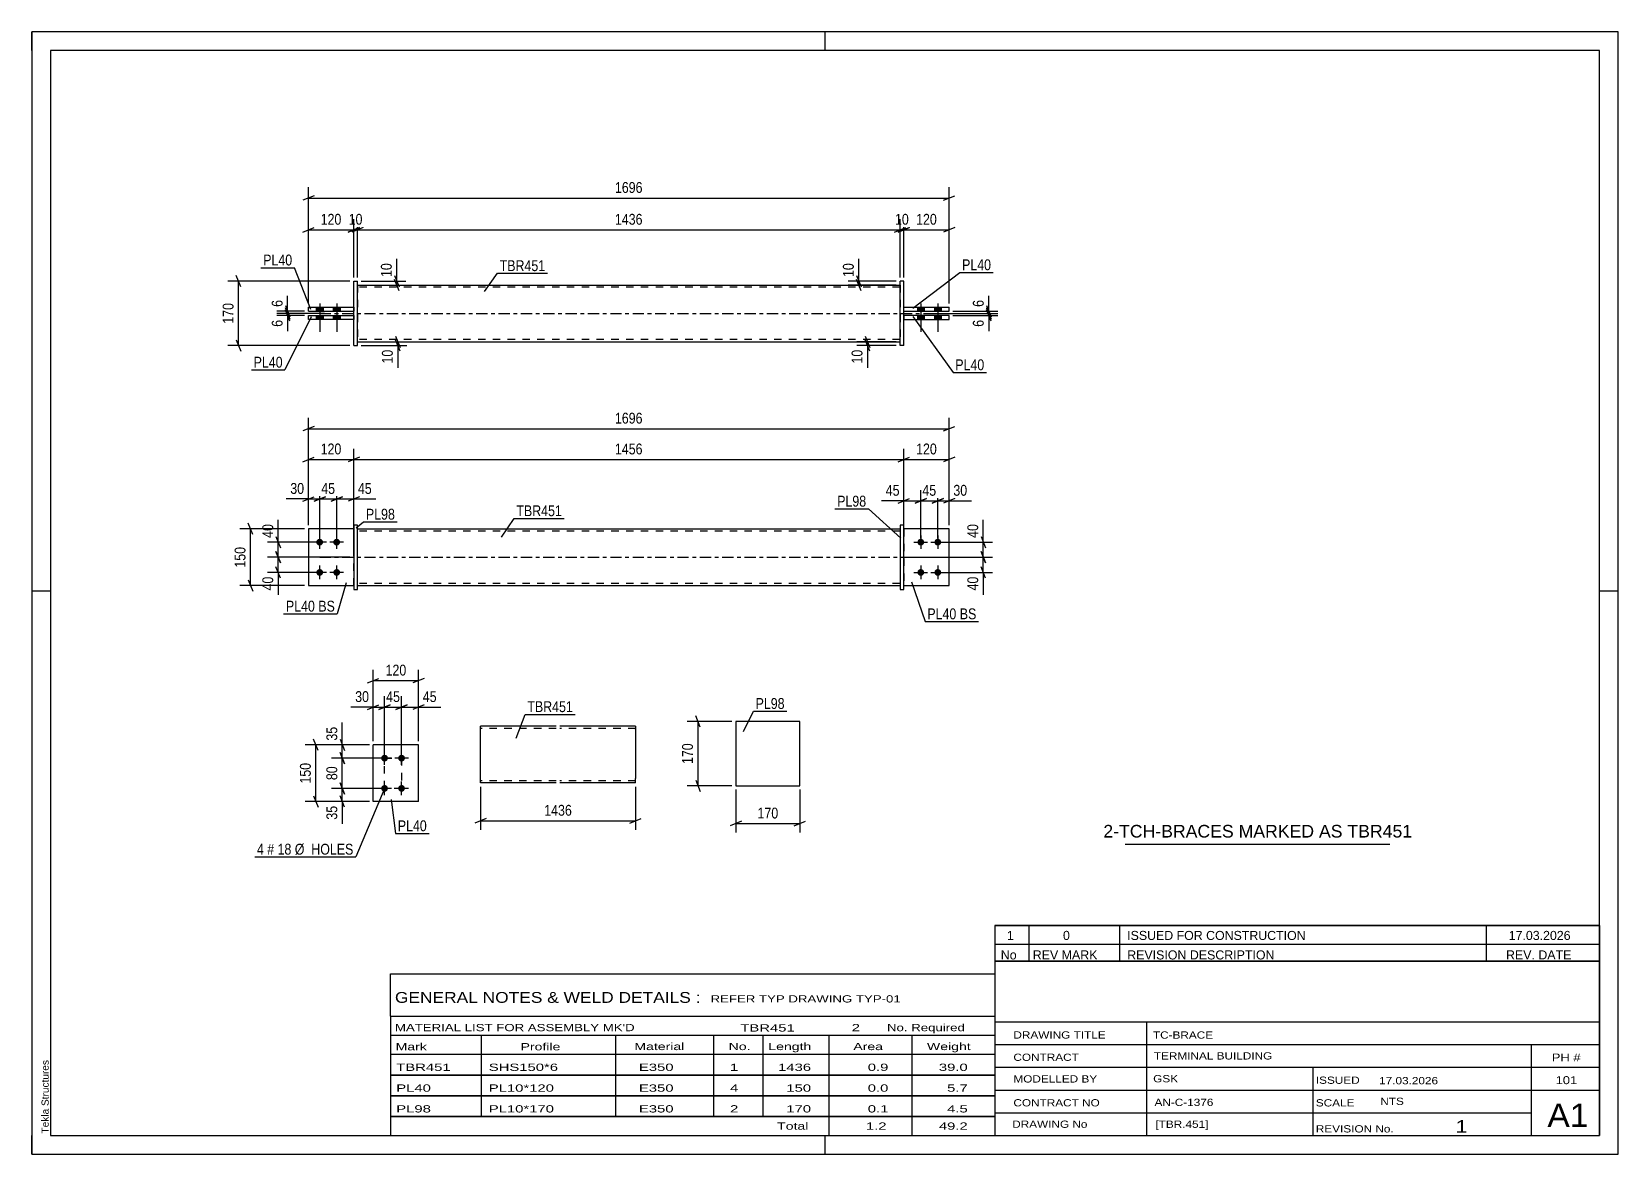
# Model space of a CAD drawing. Header units: millimetres. Extents: x 0 to 420, y 0 to 297.
import ezdxf

# ---------------------------------------------------------------- set-up
doc = ezdxf.new("R2010")
doc.units = ezdxf.units.MM
doc.linetypes.add('DXK_LINE_DOT2', pattern=[3.9198, 1.9599, -1.9599])
doc.linetypes.add('DXK_LINE_DOT3', pattern=[5.9187, 2.979, -0.9799, 0.9799, -0.9799])
doc.styles.add('Arial', font='ARIAL.TTF', dxfattribs={"height": 0.2})
doc.styles.add('Arial Narrow', font='ARIALN.TTF', dxfattribs={"height": 0.2})

# ---------------------------------------------------------------- blocks, each defined once
blk = doc.blocks.new('Unknown-580872287-1163')
at = {"color": 5, "linetype": 'Continuous'}
for p, q in [((420, 297), (0, 297)), ((0, 297), (0, 0)), ((0, 292), (0, 297)), ((210, 292), (210, 297)), ((420, 0), (420, 297)), ((415, 292), (5, 292)), ((5, 292), (5, 5)), ((415, 5), (415, 292)), ((5, 149), (0, 149)), ((420, 149), (415, 149)), ((0, 0), (0, 5)), ((5, 5), (415, 5)), ((210, 0), (210, 5)), ((0, 0), (420, 0))]:
    blk.add_line(p, q, dxfattribs=at)
at = {"color": 174, "linetype": 'Continuous', "style": 'Arial'}
blk.add_text('Tekla Structures', height=1.9102, rotation=90, dxfattribs=at).set_placement((4.5, 5.5))
blk = doc.blocks.new('Part-580872287-1766 - 1738')
at = {"color": 7, "linetype": 'DXK_LINE_DOT2'}
for p, q in [((242.86, 165.45), (230.86, 165.45)), ((230.86, 165.45), (230.86, 150.45)), ((242.86, 150.45), (242.86, 165.45)), ((230.86, 150.45), (242.86, 150.45))]:
    blk.add_line(p, q, dxfattribs=at)
blk = doc.blocks.new('Part-580872287-1796 - 1738')
at = {"color": 2, "linetype": 'Continuous'}
for p, q in [((85.23, 165.45), (73.23, 165.45)), ((73.23, 165.45), (73.23, 150.45)), ((73.23, 150.45), (85.23, 150.45))]:
    blk.add_line(p, q, dxfattribs=at)
at = {"color": 7, "linetype": 'DXK_LINE_DOT2'}
blk.add_line((85.23, 150.45), (85.23, 165.45), dxfattribs=at)
blk = doc.blocks.new('Part-580872287-1771 - 1738')
at = {"color": 2, "linetype": 'Continuous'}
for p, q in [((242.86, 165.45), (230.86, 165.45)), ((242.86, 150.45), (242.86, 165.45)), ((230.86, 150.45), (242.86, 150.45))]:
    blk.add_line(p, q, dxfattribs=at)
at = {"color": 7, "linetype": 'DXK_LINE_DOT2'}
blk.add_line((230.86, 165.45), (230.86, 150.45), dxfattribs=at)
blk = doc.blocks.new('Part-580872287-1786 - 1738')
at = {"color": 2, "linetype": 'Continuous'}
for p, q in [((229.86, 166.45), (229.86, 149.45)), ((230.86, 166.45), (229.86, 166.45)), ((230.86, 149.45), (230.86, 166.45)), ((229.86, 149.45), (230.86, 149.45))]:
    blk.add_line(p, q, dxfattribs=at)
blk = doc.blocks.new('Part-580872287-1791 - 1738')
at = {"color": 7, "linetype": 'DXK_LINE_DOT2'}
for p, q in [((85.23, 165.45), (73.23, 165.45)), ((73.23, 165.45), (73.23, 150.45)), ((85.23, 150.45), (85.23, 165.45)), ((73.23, 150.45), (85.23, 150.45))]:
    blk.add_line(p, q, dxfattribs=at)
blk = doc.blocks.new('Part-580872287-1801 - 1738')
at = {"color": 2, "linetype": 'Continuous'}
for p, q in [((86.23, 166.45), (85.23, 166.45)), ((85.23, 166.45), (85.23, 149.45)), ((86.23, 149.45), (86.23, 166.45)), ((85.23, 149.45), (86.23, 149.45))]:
    blk.add_line(p, q, dxfattribs=at)
blk = doc.blocks.new('Part-580872287-1806 - 1738')
at = {"color": 2, "linetype": 'Continuous'}
for p, q in [((86.23, 165.45), (229.86, 165.45)), ((86.23, 150.45), (229.86, 150.45))]:
    blk.add_line(p, q, dxfattribs=at)
at = {"color": 7, "linetype": 'DXK_LINE_DOT2'}
for p, q in [((86.23, 150.45), (86.23, 165.45)), ((229.86, 164.85), (86.23, 164.85)), ((229.86, 165.45), (229.86, 150.45)), ((229.86, 151.05), (86.23, 151.05))]:
    blk.add_line(p, q, dxfattribs=at)
at = {"color": 7, "linetype": 'DXK_LINE_DOT3'}
blk.add_line((76.23, 157.95), (239.86, 157.95), dxfattribs=at)
blk = doc.blocks.new('Bolt-580872287-1807 - 1738')
at = {"linetype": 'Continuous'}
for points in [[(235.36, 162.85, -1), (235.36, 161.05, -1)], [(239.86, 162.85, -1), (239.86, 161.05, -1)], [(235.36, 154.85, -1), (235.36, 153.05, -1)], [(239.86, 154.85, -1), (239.86, 153.05, -1)]]:
    blk.add_hatch(color=1, dxfattribs=at).paths.add_polyline_path(points)
at = {"color": 1, "linetype": 'Continuous'}
for p, q in [((233.56, 161.95), (237.16, 161.95)), ((235.36, 163.75), (235.36, 160.15)), ((238.06, 161.95), (241.66, 161.95)), ((239.86, 163.75), (239.86, 160.15)), ((235.36, 155.75), (235.36, 152.15)), ((239.86, 155.75), (239.86, 152.15)), ((233.56, 153.95), (237.16, 153.95)), ((238.06, 153.95), (241.66, 153.95))]:
    blk.add_line(p, q, dxfattribs=at)
blk = doc.blocks.new('Bolt-580872287-1808 - 1738')
at = {"linetype": 'Continuous'}
for points in [[(76.23, 161.05, -1), (76.23, 162.85, -1)], [(80.73, 161.05, -1), (80.73, 162.85, -1)], [(76.23, 153.05, -1), (76.23, 154.85, -1)], [(80.73, 153.05, -1), (80.73, 154.85, -1)]]:
    blk.add_hatch(color=1, dxfattribs=at).paths.add_polyline_path(points)
at = {"color": 1, "linetype": 'Continuous'}
for p, q in [((78.03, 161.95), (74.43, 161.95)), ((76.23, 160.15), (76.23, 163.75)), ((82.53, 161.95), (78.93, 161.95)), ((80.73, 160.15), (80.73, 163.75)), ((76.23, 152.15), (76.23, 155.75)), ((80.73, 152.15), (80.73, 155.75)), ((78.03, 153.95), (74.43, 153.95)), ((82.53, 153.95), (78.93, 153.95))]:
    blk.add_line(p, q, dxfattribs=at)
blk = doc.blocks.new('Part-580872287-1430 - 1390')
at = {"color": 2, "linetype": 'Continuous'}
for p, q in [((229.86, 213.99), (229.86, 230.99)), ((230.86, 230.99), (229.86, 230.99)), ((230.86, 213.99), (230.86, 230.99)), ((230.86, 213.99), (229.86, 213.99))]:
    blk.add_line(p, q, dxfattribs=at)
blk = doc.blocks.new('Part-580872287-1462 - 1390')
at = {"color": 2, "linetype": 'Continuous'}
for p, q in [((230.86, 224.09), (242.86, 224.09)), ((230.86, 223.09), (242.86, 223.09)), ((242.86, 223.09), (242.86, 224.09))]:
    blk.add_line(p, q, dxfattribs=at)
at = {"color": 7, "linetype": 'DXK_LINE_DOT2'}
blk.add_line((230.86, 223.09), (230.86, 224.09), dxfattribs=at)
blk = doc.blocks.new('Part-580872287-1398 - 1390')
at = {"color": 2, "linetype": 'Continuous'}
for p, q in [((85.23, 213.99), (85.23, 230.99)), ((85.23, 230.99), (86.23, 230.99)), ((86.23, 213.99), (86.23, 230.99)), ((85.23, 213.99), (86.23, 213.99))]:
    blk.add_line(p, q, dxfattribs=at)
blk = doc.blocks.new('Part-580872287-1435 - 1390')
at = {"color": 2, "linetype": 'Continuous'}
for p, q in [((242.86, 221.89), (230.86, 221.89)), ((230.86, 220.89), (242.86, 220.89)), ((242.86, 220.89), (242.86, 221.89))]:
    blk.add_line(p, q, dxfattribs=at)
at = {"color": 7, "linetype": 'DXK_LINE_DOT2'}
blk.add_line((230.86, 221.89), (230.86, 220.89), dxfattribs=at)
blk = doc.blocks.new('Part-580872287-1424 - 1390')
at = {"color": 2, "linetype": 'Continuous'}
for p, q in [((73.23, 221.89), (85.23, 221.89)), ((73.23, 220.89), (73.23, 221.89)), ((85.23, 220.89), (73.23, 220.89))]:
    blk.add_line(p, q, dxfattribs=at)
at = {"color": 7, "linetype": 'DXK_LINE_DOT2'}
blk.add_line((85.23, 221.89), (85.23, 220.89), dxfattribs=at)
blk = doc.blocks.new('Part-580872287-1429 - 1390')
at = {"color": 2, "linetype": 'Continuous'}
for p, q in [((73.23, 223.09), (73.23, 224.09)), ((73.23, 224.09), (85.23, 224.09)), ((73.23, 223.09), (85.23, 223.09))]:
    blk.add_line(p, q, dxfattribs=at)
at = {"color": 7, "linetype": 'DXK_LINE_DOT2'}
blk.add_line((85.23, 224.09), (85.23, 223.09), dxfattribs=at)
blk = doc.blocks.new('Part-580872287-1450 - 1390')
at = {"color": 2, "linetype": 'Continuous'}
for p, q in [((86.23, 229.99), (229.86, 229.99)), ((86.23, 214.99), (229.86, 214.99))]:
    blk.add_line(p, q, dxfattribs=at)
at = {"color": 7, "linetype": 'DXK_LINE_DOT2'}
for p, q in [((86.23, 229.99), (86.23, 214.99)), ((229.86, 229.39), (86.23, 229.39)), ((229.86, 229.99), (229.86, 214.99)), ((229.86, 215.59), (86.23, 215.59))]:
    blk.add_line(p, q, dxfattribs=at)
at = {"color": 7, "linetype": 'DXK_LINE_DOT3'}
blk.add_line((76.23, 222.49), (239.86, 222.49), dxfattribs=at)
blk = doc.blocks.new('Bolt-580872287-1451 - 1390')
at = {"linetype": 'Continuous'}
for points in [[(236.26, 224.09), (234.46, 224.09), (234.46, 223.09), (236.26, 223.09)], [(236.26, 224.09), (234.46, 224.09), (234.46, 223.09), (236.26, 223.09)], [(240.76, 224.09), (238.96, 224.09), (238.96, 223.09), (240.76, 223.09)], [(240.76, 224.09), (238.96, 224.09), (238.96, 223.09), (240.76, 223.09)], [(236.26, 221.89), (234.46, 221.89), (234.46, 220.89), (236.26, 220.89)], [(236.26, 221.89), (234.46, 221.89), (234.46, 220.89), (236.26, 220.89)], [(240.76, 221.89), (238.96, 221.89), (238.96, 220.89), (240.76, 220.89)], [(240.76, 221.89), (238.96, 221.89), (238.96, 220.89), (240.76, 220.89)]]:
    blk.add_hatch(color=1, dxfattribs=at).paths.add_polyline_path(points)
at = {"color": 1, "linetype": 'Continuous'}
for p, q in [((234.46, 224.09), (234.46, 223.09)), ((234.46, 224.09), (234.46, 223.09)), ((235.36, 225.09), (235.36, 217.59)), ((235.36, 225.09), (235.36, 217.59)), ((236.26, 224.09), (236.26, 223.09)), ((236.26, 224.09), (236.26, 223.09)), ((238.96, 224.09), (238.96, 223.09)), ((238.96, 224.09), (238.96, 223.09)), ((239.86, 225.09), (239.86, 217.59)), ((239.86, 225.09), (239.86, 217.59)), ((240.76, 224.09), (240.76, 223.09)), ((240.76, 224.09), (240.76, 223.09)), ((234.46, 221.89), (234.46, 220.89)), ((234.46, 221.89), (234.46, 220.89)), ((236.26, 221.89), (236.26, 220.89)), ((236.26, 221.89), (236.26, 220.89)), ((238.96, 221.89), (238.96, 220.89)), ((238.96, 221.89), (238.96, 220.89)), ((240.76, 221.89), (240.76, 220.89)), ((240.76, 221.89), (240.76, 220.89))]:
    blk.add_line(p, q, dxfattribs=at)
blk = doc.blocks.new('Bolt-580872287-1452 - 1390')
at = {"linetype": 'Continuous'}
for points in [[(75.33, 223.09), (77.13, 223.09), (77.13, 224.09), (75.33, 224.09)], [(75.33, 223.09), (77.13, 223.09), (77.13, 224.09), (75.33, 224.09)], [(79.83, 223.09), (81.63, 223.09), (81.63, 224.09), (79.83, 224.09)], [(79.83, 223.09), (81.63, 223.09), (81.63, 224.09), (79.83, 224.09)], [(75.33, 220.89), (77.13, 220.89), (77.13, 221.89), (75.33, 221.89)], [(75.33, 220.89), (77.13, 220.89), (77.13, 221.89), (75.33, 221.89)], [(79.83, 220.89), (81.63, 220.89), (81.63, 221.89), (79.83, 221.89)], [(79.83, 220.89), (81.63, 220.89), (81.63, 221.89), (79.83, 221.89)]]:
    blk.add_hatch(color=1, dxfattribs=at).paths.add_polyline_path(points)
at = {"color": 1, "linetype": 'Continuous'}
for p, q in [((75.33, 224.09), (75.33, 223.09)), ((75.33, 224.09), (75.33, 223.09)), ((76.23, 225.09), (76.23, 217.59)), ((76.23, 225.09), (76.23, 217.59)), ((77.13, 224.09), (77.13, 223.09)), ((77.13, 224.09), (77.13, 223.09)), ((79.83, 224.09), (79.83, 223.09)), ((79.83, 224.09), (79.83, 223.09)), ((80.73, 225.09), (80.73, 217.59)), ((80.73, 225.09), (80.73, 217.59)), ((81.63, 224.09), (81.63, 223.09)), ((81.63, 224.09), (81.63, 223.09)), ((75.33, 221.89), (75.33, 220.89)), ((75.33, 221.89), (75.33, 220.89)), ((77.13, 221.89), (77.13, 220.89)), ((77.13, 221.89), (77.13, 220.89)), ((79.83, 221.89), (79.83, 220.89)), ((79.83, 221.89), (79.83, 220.89)), ((81.63, 221.89), (81.63, 220.89)), ((81.63, 221.89), (81.63, 220.89))]:
    blk.add_line(p, q, dxfattribs=at)
blk = doc.blocks.new('Part-580872287-2130 - 2123')
at = {"color": 2, "linetype": 'Continuous'}
for p, q in [((102.41, 108.31), (90.41, 108.31)), ((90.41, 93.31), (90.41, 108.31)), ((102.41, 93.31), (102.41, 108.31)), ((102.41, 93.31), (90.41, 93.31))]:
    blk.add_line(p, q, dxfattribs=at)
blk = doc.blocks.new('Bolt-580872287-2163 - 2123')
at = {"linetype": 'Continuous'}
for points in [[(93.41, 103.91, -1), (93.41, 105.71, -1)], [(97.91, 103.91, -1), (97.91, 105.71, -1)], [(93.41, 95.91, -1), (93.41, 97.71, -1)], [(97.91, 95.91, -1), (97.91, 97.71, -1)]]:
    blk.add_hatch(color=1, dxfattribs=at).paths.add_polyline_path(points)
at = {"color": 1, "linetype": 'Continuous'}
for p, q in [((93.41, 103.01), (93.41, 106.61)), ((97.91, 103.01), (97.91, 106.61)), ((95.21, 104.81), (91.61, 104.81)), ((99.71, 104.81), (96.11, 104.81)), ((95.21, 96.81), (91.61, 96.81)), ((93.41, 95.01), (93.41, 98.61)), ((99.71, 96.81), (96.11, 96.81)), ((97.91, 95.01), (97.91, 98.61))]:
    blk.add_line(p, q, dxfattribs=at)
blk = doc.blocks.new('Part-580872287-2294 - 2288')
at = {"color": 2, "linetype": 'Continuous'}
for p, q in [((203.38, 114.49), (186.38, 114.49)), ((186.38, 114.49), (186.38, 97.49)), ((203.38, 97.49), (203.38, 114.49)), ((186.38, 97.49), (203.38, 97.49))]:
    blk.add_line(p, q, dxfattribs=at)
blk = doc.blocks.new('Part-580872287-2320 - 2313')
at = {"color": 2, "linetype": 'Continuous'}
for p, q in [((138.83, 113.23), (118.83, 113.23)), ((118.83, 98.32), (118.83, 113.23)), ((159.83, 113.23), (139.83, 113.23)), ((159.83, 113.23), (159.83, 99.43)), ((118.83, 98.23), (118.83, 98.32)), ((138.83, 98.23), (118.83, 98.23)), ((159.83, 98.23), (139.83, 98.23)), ((159.83, 98.23), (159.83, 99.43))]:
    blk.add_line(p, q, dxfattribs=at)
at = {"color": 7, "linetype": 'DXK_LINE_DOT2'}
for p, q in [((138.83, 112.63), (118.83, 112.63)), ((159.83, 112.63), (139.83, 112.63)), ((159.83, 112.63), (159.83, 112.58)), ((159.83, 112.58), (159.83, 112.63)), ((159.83, 112.49), (159.83, 112.58)), ((159.83, 112.58), (159.83, 112.49)), ((118.83, 98.83), (118.83, 98.88)), ((138.83, 98.83), (118.83, 98.83)), ((159.83, 98.83), (139.83, 98.83)), ((159.83, 98.88), (159.83, 99.2)), ((159.83, 98.83), (159.83, 98.88))]:
    blk.add_line(p, q, dxfattribs=at)
blk = doc.blocks.new('Rectangle-580872287-2273 - 2123')
at = {"color": 1, "linetype": 'DXK_LINE_DOT2'}
blk.add_lwpolyline([(93.41, 104.81), (97.91, 104.81), (97.91, 96.81), (93.41, 96.81), (93.41, 104.81)], close=True, dxfattribs=at)
blk = doc.blocks.new('StraightDimension-580872287-1914 - 1738')
at = {"color": 7, "linetype": 'Continuous'}
for p, q in [((85.23, 158.95), (85.23, 186.68)), ((230.86, 166.45), (230.86, 186.68)), ((86.73, 184.43), (83.73, 183.23)), ((85.23, 183.83), (230.86, 183.83)), ((229.36, 183.23), (232.36, 184.43))]:
    blk.add_line(p, q, dxfattribs=at)
at = {"color": 0}
blk.add_wipeout([(162.3, 184.58), (162.3, 188.78), (153.79, 188.78), (153.79, 184.58)], dxfattribs=at)
at = {"color": 3, "style": 'Arial Narrow'}
blk.add_text('1456', height=2.863, dxfattribs=at).set_placement((154.39, 185.18))
blk = doc.blocks.new('StraightDimension-580872287-1929 - 1738')
at = {"color": 7, "linetype": 'Continuous'}
for p, q in [((73.23, 166.45), (73.23, 186.68)), ((85.23, 158.95), (85.23, 186.68)), ((71.73, 183.23), (74.73, 184.43)), ((73.23, 183.83), (85.23, 183.83)), ((86.73, 184.43), (83.73, 183.23))]:
    blk.add_line(p, q, dxfattribs=at)
at = {"color": 0}
blk.add_wipeout([(82.57, 184.58), (82.57, 188.78), (75.89, 188.78), (75.89, 184.58)], dxfattribs=at)
at = {"color": 3, "style": 'Arial Narrow'}
blk.add_text('120', height=2.863, dxfattribs=at).set_placement((76.49, 185.18))
blk = doc.blocks.new('StraightDimension-580872287-2000 - 1738')
at = {"color": 7, "linetype": 'Continuous'}
for p, q in [((75.23, 161.95), (62.41, 161.95)), ((64.66, 163.45), (65.86, 160.45)), ((65.26, 157.95), (65.26, 161.95)), ((84.23, 157.95), (62.41, 157.95)), ((65.86, 156.45), (64.66, 159.45))]:
    blk.add_line(p, q, dxfattribs=at)
at = {"color": 0}
blk.add_wipeout([(64.51, 167.34), (60.31, 167.34), (60.31, 162.48), (64.51, 162.48)], dxfattribs=at)
at = {"color": 7, "linetype": 'Continuous'}
blk.add_line((65.26, 161.95), (65.26, 167.86), dxfattribs=at)
blk.add_line((65.26, 161.95), (65.26, 167.86), dxfattribs=at)
at = {"color": 3, "style": 'Arial Narrow'}
blk.add_text('40', height=2.863, rotation=90.0002, dxfattribs=at).set_placement((63.91, 163.08))
blk = doc.blocks.new('StraightDimension-580872287-1974 - 1738')
at = {"color": 7, "linetype": 'Continuous'}
for p, q in [((79.23, 172.78), (82.23, 173.98)), ((80.73, 162.95), (80.73, 176.23)), ((80.73, 173.38), (85.23, 173.38)), ((86.73, 173.98), (83.73, 172.78)), ((85.23, 166.45), (85.23, 176.23))]:
    blk.add_line(p, q, dxfattribs=at)
at = {"color": 0}
blk.add_wipeout([(90.61, 174.13), (90.61, 178.33), (85.75, 178.33), (85.75, 174.13)], dxfattribs=at)
at = {"color": 7, "linetype": 'Continuous'}
blk.add_line((85.23, 173.38), (91.13, 173.38), dxfattribs=at)
blk.add_line((85.23, 173.38), (91.13, 173.38), dxfattribs=at)
at = {"color": 3, "style": 'Arial Narrow'}
blk.add_text('45', height=2.863, dxfattribs=at).set_placement((86.35, 174.73))
blk = doc.blocks.new('StraightDimension-580872287-1810 - 1738')
at = {"color": 7, "linetype": 'Continuous'}
for p, q in [((238.36, 172.29), (241.36, 173.49)), ((239.86, 162.95), (239.86, 175.74)), ((239.86, 172.89), (242.86, 172.89)), ((244.36, 173.49), (241.36, 172.29)), ((242.86, 166.45), (242.86, 175.74))]:
    blk.add_line(p, q, dxfattribs=at)
at = {"color": 0}
blk.add_wipeout([(248.24, 173.64), (248.24, 177.84), (243.38, 177.84), (243.38, 173.64)], dxfattribs=at)
at = {"color": 7, "linetype": 'Continuous'}
blk.add_line((242.86, 172.89), (248.76, 172.89), dxfattribs=at)
blk.add_line((242.86, 172.89), (248.76, 172.89), dxfattribs=at)
at = {"color": 3, "style": 'Arial Narrow'}
blk.add_text('30', height=2.863, dxfattribs=at).set_placement((243.98, 174.24))
blk = doc.blocks.new('StraightDimension-580872287-1826 - 1738')
at = {"color": 7, "linetype": 'Continuous'}
for p, q in [((233.86, 172.29), (236.86, 173.49)), ((235.36, 162.95), (235.36, 175.74)), ((235.36, 172.89), (239.86, 172.89)), ((241.36, 173.49), (238.36, 172.29)), ((239.86, 162.95), (239.86, 175.74))]:
    blk.add_line(p, q, dxfattribs=at)
at = {"color": 0}
blk.add_wipeout([(240.04, 173.64), (240.04, 177.84), (235.18, 177.84), (235.18, 173.64)], dxfattribs=at)
at = {"color": 3, "style": 'Arial Narrow'}
blk.add_text('45', height=2.863, dxfattribs=at).set_placement((235.78, 174.24))
blk = doc.blocks.new('StraightDimension-580872287-1839 - 1738')
at = {"color": 7, "linetype": 'Continuous'}
for p, q in [((229.36, 172.29), (232.36, 173.49)), ((230.86, 166.45), (230.86, 175.74)), ((230.86, 172.89), (235.36, 172.89)), ((236.86, 173.49), (233.86, 172.29)), ((235.36, 162.95), (235.36, 175.74))]:
    blk.add_line(p, q, dxfattribs=at)
at = {"color": 0}
blk.add_wipeout([(230.33, 173.64), (230.33, 177.84), (225.48, 177.84), (225.48, 173.64)], dxfattribs=at)
at = {"color": 7, "linetype": 'Continuous'}
blk.add_line((230.86, 172.89), (224.95, 172.89), dxfattribs=at)
blk.add_line((230.86, 172.89), (224.95, 172.89), dxfattribs=at)
at = {"color": 3, "style": 'Arial Narrow'}
blk.add_text('45', height=2.863, dxfattribs=at).set_placement((226.08, 174.24))
blk = doc.blocks.new('StraightDimension-580872287-1856 - 1738')
at = {"color": 7, "linetype": 'Continuous'}
for p, q in [((73.23, 166.45), (73.23, 194.83)), ((242.86, 166.45), (242.86, 194.83)), ((74.73, 192.58), (71.73, 191.38)), ((73.23, 191.98), (242.86, 191.98)), ((241.36, 191.38), (244.36, 192.58))]:
    blk.add_line(p, q, dxfattribs=at)
at = {"color": 0}
blk.add_wipeout([(162.3, 192.73), (162.3, 196.93), (153.79, 196.93), (153.79, 192.73)], dxfattribs=at)
at = {"color": 3, "style": 'Arial Narrow'}
blk.add_text('1696', height=2.863, dxfattribs=at).set_placement((154.39, 193.33))
blk = doc.blocks.new('StraightDimension-580872287-1876 - 1738')
at = {"color": 7, "linetype": 'Continuous'}
for p, q in [((240.86, 161.95), (254.3, 161.95)), ((251.3, 163.45), (252.5, 160.45)), ((251.9, 157.95), (251.9, 161.95)), ((231.86, 157.95), (254.3, 157.95)), ((252.5, 156.45), (251.3, 159.45))]:
    blk.add_line(p, q, dxfattribs=at)
at = {"color": 0}
blk.add_wipeout([(251.15, 167.34), (246.95, 167.34), (246.95, 162.48), (251.15, 162.48)], dxfattribs=at)
at = {"color": 7, "linetype": 'Continuous'}
blk.add_line((251.9, 161.95), (251.9, 167.86), dxfattribs=at)
blk.add_line((251.9, 161.95), (251.9, 167.86), dxfattribs=at)
at = {"color": 3, "style": 'Arial Narrow'}
blk.add_text('40', height=2.863, rotation=90.0002, dxfattribs=at).set_placement((250.55, 163.08))
blk = doc.blocks.new('StraightDimension-580872287-1885 - 1738')
at = {"color": 7, "linetype": 'Continuous'}
for p, q in [((231.86, 157.95), (254.3, 157.95)), ((251.3, 159.45), (252.5, 156.45)), ((252.5, 152.45), (251.3, 155.45)), ((251.9, 153.95), (251.9, 157.95)), ((240.86, 153.95), (254.3, 153.95))]:
    blk.add_line(p, q, dxfattribs=at)
at = {"color": 0}
blk.add_wipeout([(251.15, 153.43), (246.95, 153.43), (246.95, 148.57), (251.15, 148.57)], dxfattribs=at)
at = {"color": 7, "linetype": 'Continuous'}
blk.add_line((251.9, 153.95), (251.9, 148.05), dxfattribs=at)
blk.add_line((251.9, 153.95), (251.9, 148.05), dxfattribs=at)
at = {"color": 3, "style": 'Arial Narrow'}
blk.add_text('40', height=2.863, rotation=90.0002, dxfattribs=at).set_placement((250.55, 149.17))
blk = doc.blocks.new('StraightDimension-580872287-1895 - 1738')
at = {"color": 7, "linetype": 'Continuous'}
for p, q in [((230.86, 166.45), (230.86, 186.68)), ((242.86, 166.45), (242.86, 186.68)), ((229.36, 183.23), (232.36, 184.43)), ((230.86, 183.83), (242.86, 183.83)), ((244.36, 184.43), (241.36, 183.23))]:
    blk.add_line(p, q, dxfattribs=at)
at = {"color": 0}
blk.add_wipeout([(240.2, 184.58), (240.2, 188.78), (233.52, 188.78), (233.52, 184.58)], dxfattribs=at)
at = {"color": 3, "style": 'Arial Narrow'}
blk.add_text('120', height=2.863, dxfattribs=at).set_placement((234.12, 185.18))
blk = doc.blocks.new('StraightDimension-580872287-1945 - 1738')
at = {"color": 7, "linetype": 'Continuous'}
for p, q in [((71.73, 172.78), (74.73, 173.98)), ((73.23, 166.45), (73.23, 176.23)), ((73.23, 173.38), (76.23, 173.38)), ((77.73, 173.98), (74.73, 172.78)), ((76.23, 162.95), (76.23, 176.23))]:
    blk.add_line(p, q, dxfattribs=at)
at = {"color": 0}
blk.add_wipeout([(72.7, 174.13), (72.7, 178.33), (67.85, 178.33), (67.85, 174.13)], dxfattribs=at)
at = {"color": 7, "linetype": 'Continuous'}
blk.add_line((73.23, 173.38), (67.32, 173.38), dxfattribs=at)
blk.add_line((73.23, 173.38), (67.32, 173.38), dxfattribs=at)
at = {"color": 3, "style": 'Arial Narrow'}
blk.add_text('30', height=2.863, dxfattribs=at).set_placement((68.45, 174.73))
blk = doc.blocks.new('StraightDimension-580872287-1961 - 1738')
at = {"color": 7, "linetype": 'Continuous'}
for p, q in [((74.73, 172.78), (77.73, 173.98)), ((76.23, 162.95), (76.23, 176.23)), ((76.23, 173.38), (80.73, 173.38)), ((82.23, 173.98), (79.23, 172.78)), ((80.73, 162.95), (80.73, 176.23))]:
    blk.add_line(p, q, dxfattribs=at)
at = {"color": 0}
blk.add_wipeout([(80.91, 174.13), (80.91, 178.33), (76.05, 178.33), (76.05, 174.13)], dxfattribs=at)
at = {"color": 3, "style": 'Arial Narrow'}
blk.add_text('45', height=2.863, dxfattribs=at).set_placement((76.65, 174.73))
blk = doc.blocks.new('StraightDimension-580872287-1991 - 1738')
at = {"color": 7, "linetype": 'Continuous'}
for p, q in [((84.23, 157.95), (62.41, 157.95)), ((64.66, 159.45), (65.86, 156.45)), ((65.86, 152.45), (64.66, 155.45)), ((65.26, 153.95), (65.26, 157.95)), ((75.23, 153.95), (62.41, 153.95))]:
    blk.add_line(p, q, dxfattribs=at)
at = {"color": 0}
blk.add_wipeout([(64.51, 153.43), (60.31, 153.43), (60.31, 148.57), (64.51, 148.57)], dxfattribs=at)
at = {"color": 7, "linetype": 'Continuous'}
blk.add_line((65.26, 153.95), (65.26, 148.05), dxfattribs=at)
blk.add_line((65.26, 153.95), (65.26, 148.05), dxfattribs=at)
at = {"color": 3, "style": 'Arial Narrow'}
blk.add_text('40', height=2.863, rotation=90.0002, dxfattribs=at).set_placement((63.91, 149.17))
blk = doc.blocks.new('StraightDimension-580872287-2010 - 1738')
at = {"color": 7, "linetype": 'Continuous'}
for p, q in [((72.23, 165.45), (55.08, 165.45)), ((58.53, 163.95), (57.33, 166.95)), ((57.93, 150.45), (57.93, 165.45)), ((57.33, 151.95), (58.53, 148.95)), ((72.23, 150.45), (55.08, 150.45))]:
    blk.add_line(p, q, dxfattribs=at)
at = {"color": 0}
blk.add_wipeout([(57.18, 161.3), (52.98, 161.3), (52.98, 154.61), (57.18, 154.61)], dxfattribs=at)
at = {"color": 3, "style": 'Arial Narrow'}
blk.add_text('150', height=2.863, rotation=90.0002, dxfattribs=at).set_placement((56.58, 155.21))
blk = doc.blocks.new('StraightDimension-580872287-1618 - 1390')
at = {"color": 7, "linetype": 'Continuous'}
for p, q in [((229.36, 244), (232.36, 245.2)), ((230.86, 231.99), (230.86, 247.45)), ((230.86, 244.6), (242.86, 244.6)), ((244.36, 245.2), (241.36, 244)), ((242.86, 225.09), (242.86, 247.45))]:
    blk.add_line(p, q, dxfattribs=at)
at = {"color": 0}
blk.add_wipeout([(240.2, 245.35), (240.2, 249.55), (233.52, 249.55), (233.52, 245.35)], dxfattribs=at)
at = {"color": 3, "style": 'Arial Narrow'}
blk.add_text('120', height=2.863, dxfattribs=at).set_placement((234.12, 245.95))
blk = doc.blocks.new('StraightDimension-580872287-1691 - 1390')
at = {"color": 7, "linetype": 'Continuous'}
for p, q in [((67.15, 223.99), (68.35, 220.99)), ((68.35, 220.39), (67.15, 223.39)), ((77.48, 222.49), (64.9, 222.49)), ((72.23, 221.89), (64.9, 221.89)), ((67.75, 221.89), (67.75, 222.49))]:
    blk.add_line(p, q, dxfattribs=at)
at = {"color": 0}
blk.add_wipeout([(67, 221.36), (62.8, 221.36), (62.8, 218.33), (67, 218.33)], dxfattribs=at)
at = {"color": 7, "linetype": 'Continuous'}
blk.add_line((67.75, 221.89), (67.75, 217.81), dxfattribs=at)
blk.add_line((67.75, 221.89), (67.75, 217.81), dxfattribs=at)
at = {"color": 3, "style": 'Arial Narrow'}
blk.add_text('6', height=2.86, rotation=90.0002, dxfattribs=at).set_placement((66.4, 218.93))
blk = doc.blocks.new('StraightDimension-580872287-1661 - 1390')
at = {"color": 7, "linetype": 'Continuous'}
for p, q in [((243.86, 223.09), (255.76, 223.09)), ((252.76, 224.59), (253.96, 221.59)), ((253.96, 220.99), (252.76, 223.99)), ((253.36, 222.49), (253.36, 223.09)), ((238.61, 222.49), (255.76, 222.49))]:
    blk.add_line(p, q, dxfattribs=at)
at = {"color": 0}
blk.add_wipeout([(252.61, 226.64), (248.41, 226.64), (248.41, 223.61), (252.61, 223.61)], dxfattribs=at)
at = {"color": 7, "linetype": 'Continuous'}
blk.add_line((253.36, 223.09), (253.36, 227.17), dxfattribs=at)
blk.add_line((253.36, 223.09), (253.36, 227.17), dxfattribs=at)
at = {"color": 3, "style": 'Arial Narrow'}
blk.add_text('6', height=2.86, rotation=90.0002, dxfattribs=at).set_placement((252.01, 224.21))
blk = doc.blocks.new('StraightDimension-580872287-1538 - 1390')
at = {"color": 7, "linetype": 'Continuous'}
for p, q in [((228.86, 214.99), (218.41, 214.99)), ((220.66, 216.49), (221.86, 213.49)), ((221.86, 212.49), (220.66, 215.49)), ((221.26, 213.99), (221.26, 214.99)), ((228.86, 213.99), (218.41, 213.99))]:
    blk.add_line(p, q, dxfattribs=at)
at = {"color": 0}
blk.add_wipeout([(220.51, 213.46), (216.31, 213.46), (216.31, 208.61), (220.51, 208.61)], dxfattribs=at)
at = {"color": 7, "linetype": 'Continuous'}
blk.add_line((221.26, 213.99), (221.26, 208.08), dxfattribs=at)
blk.add_line((221.26, 213.99), (221.26, 208.08), dxfattribs=at)
at = {"color": 3, "style": 'Arial Narrow'}
blk.add_text('10', height=2.863, rotation=90.0002, dxfattribs=at).set_placement((219.91, 209.21))
blk = doc.blocks.new('StraightDimension-580872287-1552 - 1390')
at = {"color": 7, "linetype": 'Continuous'}
for p, q in [((218.36, 232.49), (219.56, 229.49)), ((219.56, 228.49), (218.36, 231.49)), ((228.86, 230.99), (216.11, 230.99)), ((228.86, 229.99), (216.11, 229.99)), ((218.96, 229.99), (218.96, 230.99))]:
    blk.add_line(p, q, dxfattribs=at)
at = {"color": 0}
blk.add_wipeout([(218.21, 236.37), (214.01, 236.37), (214.01, 231.51), (218.21, 231.51)], dxfattribs=at)
at = {"color": 7, "linetype": 'Continuous'}
blk.add_line((218.96, 230.99), (218.96, 236.89), dxfattribs=at)
blk.add_line((218.96, 230.99), (218.96, 236.89), dxfattribs=at)
at = {"color": 3, "style": 'Arial Narrow'}
blk.add_text('10', height=2.863, rotation=90.0002, dxfattribs=at).set_placement((217.61, 232.11))
blk = doc.blocks.new('StraightDimension-580872287-1567 - 1390')
at = {"color": 7, "linetype": 'Continuous'}
for p, q in [((74.73, 253.61), (71.73, 252.41)), ((73.23, 225.09), (73.23, 255.86)), ((73.23, 253.01), (242.86, 253.01)), ((241.36, 252.41), (244.36, 253.61)), ((242.86, 225.09), (242.86, 255.86))]:
    blk.add_line(p, q, dxfattribs=at)
at = {"color": 0}
blk.add_wipeout([(162.3, 253.76), (162.3, 257.96), (153.79, 257.96), (153.79, 253.76)], dxfattribs=at)
at = {"color": 3, "style": 'Arial Narrow'}
blk.add_text('1696', height=2.863, dxfattribs=at).set_placement((154.39, 254.36))
blk = doc.blocks.new('StraightDimension-580872287-1578 - 1390')
at = {"color": 7, "linetype": 'Continuous'}
for p, q in [((228.36, 244), (231.36, 245.2)), ((232.36, 245.2), (229.36, 244)), ((229.86, 231.99), (229.86, 247.45)), ((229.86, 244.6), (230.86, 244.6)), ((230.86, 231.99), (230.86, 247.45))]:
    blk.add_line(p, q, dxfattribs=at)
at = {"color": 0}
blk.add_wipeout([(232.79, 245.35), (232.79, 249.55), (227.93, 249.55), (227.93, 245.35)], dxfattribs=at)
at = {"color": 3, "style": 'Arial Narrow'}
blk.add_text('10', height=2.863, dxfattribs=at).set_placement((228.53, 245.95))
blk = doc.blocks.new('StraightDimension-580872287-1588 - 1390')
at = {"color": 7, "linetype": 'Continuous'}
for p, q in [((87.73, 245.2), (84.73, 244)), ((86.23, 231.99), (86.23, 247.45)), ((86.23, 244.6), (229.86, 244.6)), ((228.36, 244), (231.36, 245.2)), ((229.86, 231.99), (229.86, 247.45))]:
    blk.add_line(p, q, dxfattribs=at)
at = {"color": 0}
blk.add_wipeout([(162.3, 245.35), (162.3, 249.55), (153.79, 249.55), (153.79, 245.35)], dxfattribs=at)
at = {"color": 3, "style": 'Arial Narrow'}
blk.add_text('1436', height=2.863, dxfattribs=at).set_placement((154.39, 245.95))
blk = doc.blocks.new('StraightDimension-580872287-1598 - 1390')
at = {"color": 7, "linetype": 'Continuous'}
for p, q in [((83.73, 244), (86.73, 245.2)), ((87.73, 245.2), (84.73, 244)), ((85.23, 231.99), (85.23, 247.45)), ((85.23, 244.6), (86.23, 244.6)), ((86.23, 231.99), (86.23, 247.45))]:
    blk.add_line(p, q, dxfattribs=at)
at = {"color": 0}
blk.add_wipeout([(88.16, 245.35), (88.16, 249.55), (83.3, 249.55), (83.3, 245.35)], dxfattribs=at)
at = {"color": 3, "style": 'Arial Narrow'}
blk.add_text('10', height=2.863, dxfattribs=at).set_placement((83.9, 245.95))
blk = doc.blocks.new('StraightDimension-580872287-1608 - 1390')
at = {"color": 7, "linetype": 'Continuous'}
for p, q in [((71.73, 244), (74.73, 245.2)), ((73.23, 225.09), (73.23, 247.45)), ((73.23, 244.6), (85.23, 244.6)), ((86.73, 245.2), (83.73, 244)), ((85.23, 231.99), (85.23, 247.45))]:
    blk.add_line(p, q, dxfattribs=at)
at = {"color": 0}
blk.add_wipeout([(82.57, 245.35), (82.57, 249.55), (75.89, 249.55), (75.89, 245.35)], dxfattribs=at)
at = {"color": 3, "style": 'Arial Narrow'}
blk.add_text('120', height=2.863, dxfattribs=at).set_placement((76.49, 245.95))
blk = doc.blocks.new('StraightDimension-580872287-1629 - 1390')
at = {"color": 7, "linetype": 'Continuous'}
for p, q in [((87.23, 214.99), (99.32, 214.99)), ((96.32, 216.49), (97.52, 213.49)), ((97.52, 212.49), (96.32, 215.49)), ((96.92, 213.99), (96.92, 214.99)), ((87.23, 213.99), (99.32, 213.99))]:
    blk.add_line(p, q, dxfattribs=at)
at = {"color": 0}
blk.add_wipeout([(96.17, 213.46), (91.97, 213.46), (91.97, 208.61), (96.17, 208.61)], dxfattribs=at)
at = {"color": 7, "linetype": 'Continuous'}
blk.add_line((96.92, 213.99), (96.92, 208.08), dxfattribs=at)
blk.add_line((96.92, 213.99), (96.92, 208.08), dxfattribs=at)
at = {"color": 3, "style": 'Arial Narrow'}
blk.add_text('10', height=2.863, rotation=90.0002, dxfattribs=at).set_placement((95.57, 209.21))
blk = doc.blocks.new('StraightDimension-580872287-1639 - 1390')
at = {"color": 7, "linetype": 'Continuous'}
for p, q in [((96.05, 232.49), (97.25, 229.49)), ((97.25, 228.49), (96.05, 231.49)), ((87.23, 230.99), (99.05, 230.99)), ((87.23, 229.99), (99.05, 229.99)), ((96.65, 229.99), (96.65, 230.99))]:
    blk.add_line(p, q, dxfattribs=at)
at = {"color": 0}
blk.add_wipeout([(95.9, 236.37), (91.7, 236.37), (91.7, 231.51), (95.9, 231.51)], dxfattribs=at)
at = {"color": 7, "linetype": 'Continuous'}
blk.add_line((96.65, 230.99), (96.65, 236.89), dxfattribs=at)
blk.add_line((96.65, 230.99), (96.65, 236.89), dxfattribs=at)
at = {"color": 3, "style": 'Arial Narrow'}
blk.add_text('10', height=2.863, rotation=90.0002, dxfattribs=at).set_placement((95.3, 232.11))
blk = doc.blocks.new('StraightDimension-580872287-1650 - 1390')
at = {"color": 7, "linetype": 'Continuous'}
for p, q in [((252.76, 223.99), (253.96, 220.99)), ((253.96, 220.39), (252.76, 223.39)), ((238.61, 222.49), (255.76, 222.49)), ((243.86, 221.89), (255.76, 221.89)), ((253.36, 221.89), (253.36, 222.49))]:
    blk.add_line(p, q, dxfattribs=at)
at = {"color": 0}
blk.add_wipeout([(252.61, 221.36), (248.41, 221.36), (248.41, 218.33), (252.61, 218.33)], dxfattribs=at)
at = {"color": 7, "linetype": 'Continuous'}
blk.add_line((253.36, 221.89), (253.36, 217.81), dxfattribs=at)
blk.add_line((253.36, 221.89), (253.36, 217.81), dxfattribs=at)
at = {"color": 3, "style": 'Arial Narrow'}
blk.add_text('6', height=2.86, rotation=90.0002, dxfattribs=at).set_placement((252.01, 218.93))
blk = doc.blocks.new('StraightDimension-580872287-1670 - 1390')
at = {"color": 7, "linetype": 'Continuous'}
for p, q in [((55.36, 229.49), (54.16, 232.49)), ((84.23, 230.99), (51.91, 230.99)), ((54.76, 213.99), (54.76, 230.99)), ((54.16, 215.49), (55.36, 212.49)), ((84.23, 213.99), (51.91, 213.99))]:
    blk.add_line(p, q, dxfattribs=at)
at = {"color": 0}
blk.add_wipeout([(54.01, 225.83), (49.81, 225.83), (49.81, 219.15), (54.01, 219.15)], dxfattribs=at)
at = {"color": 3, "style": 'Arial Narrow'}
blk.add_text('170', height=2.863, rotation=90.0002, dxfattribs=at).set_placement((53.41, 219.75))
blk = doc.blocks.new('StraightDimension-580872287-1681 - 1390')
at = {"color": 7, "linetype": 'Continuous'}
for p, q in [((72.23, 223.09), (64.9, 223.09)), ((67.15, 224.59), (68.35, 221.59)), ((68.35, 220.99), (67.15, 223.99)), ((67.75, 222.49), (67.75, 223.09)), ((77.48, 222.49), (64.9, 222.49))]:
    blk.add_line(p, q, dxfattribs=at)
at = {"color": 0}
blk.add_wipeout([(67, 226.64), (62.8, 226.64), (62.8, 223.61), (67, 223.61)], dxfattribs=at)
at = {"color": 7, "linetype": 'Continuous'}
blk.add_line((67.75, 223.09), (67.75, 227.17), dxfattribs=at)
blk.add_line((67.75, 223.09), (67.75, 227.17), dxfattribs=at)
at = {"color": 3, "style": 'Arial Narrow'}
blk.add_text('6', height=2.86, rotation=90.0002, dxfattribs=at).set_placement((66.4, 224.21))
blk = doc.blocks.new('StraightDimension-580872287-2166 - 2123')
at = {"color": 7, "linetype": 'Continuous'}
for p, q in [((90.41, 109.31), (90.41, 128.16)), ((102.41, 109.31), (102.41, 128.16)), ((88.91, 124.71), (91.91, 125.91)), ((90.41, 125.31), (102.41, 125.31)), ((103.91, 125.91), (100.91, 124.71))]:
    blk.add_line(p, q, dxfattribs=at)
at = {"color": 0}
blk.add_wipeout([(99.75, 126.06), (99.75, 130.26), (93.07, 130.26), (93.07, 126.06)], dxfattribs=at)
at = {"color": 3, "style": 'Arial Narrow'}
blk.add_text('120', height=2.863, dxfattribs=at).set_placement((93.67, 126.66))
blk = doc.blocks.new('StraightDimension-580872287-2183 - 2123')
at = {"color": 7, "linetype": 'Continuous'}
for p, q in [((91.91, 117.71), (94.91, 118.91)), ((93.41, 105.81), (93.41, 121.16)), ((93.41, 118.31), (97.91, 118.31)), ((99.41, 118.91), (96.41, 117.71)), ((97.91, 105.81), (97.91, 121.16))]:
    blk.add_line(p, q, dxfattribs=at)
at = {"color": 0}
blk.add_wipeout([(98.09, 119.06), (98.09, 123.26), (93.23, 123.26), (93.23, 119.06)], dxfattribs=at)
at = {"color": 3, "style": 'Arial Narrow'}
blk.add_text('45', height=2.863, dxfattribs=at).set_placement((93.83, 119.66))
blk = doc.blocks.new('StraightDimension-580872287-2193 - 2123')
at = {"color": 7, "linetype": 'Continuous'}
for p, q in [((88.91, 117.71), (91.91, 118.91)), ((90.41, 109.31), (90.41, 121.16)), ((90.41, 118.31), (93.41, 118.31)), ((94.91, 118.91), (91.91, 117.71)), ((93.41, 105.81), (93.41, 121.16))]:
    blk.add_line(p, q, dxfattribs=at)
at = {"color": 0}
blk.add_wipeout([(89.88, 119.06), (89.88, 123.26), (85.03, 123.26), (85.03, 119.06)], dxfattribs=at)
at = {"color": 7, "linetype": 'Continuous'}
blk.add_line((90.41, 118.31), (84.5, 118.31), dxfattribs=at)
blk.add_line((90.41, 118.31), (84.5, 118.31), dxfattribs=at)
at = {"color": 3, "style": 'Arial Narrow'}
blk.add_text('30', height=2.863, dxfattribs=at).set_placement((85.63, 119.66))
blk = doc.blocks.new('StraightDimension-580872287-2206 - 2123')
at = {"color": 7, "linetype": 'Continuous'}
for p, q in [((96.41, 117.71), (99.41, 118.91)), ((97.91, 105.81), (97.91, 121.16)), ((97.91, 118.31), (102.41, 118.31)), ((103.91, 118.91), (100.91, 117.71)), ((102.41, 109.31), (102.41, 121.16))]:
    blk.add_line(p, q, dxfattribs=at)
at = {"color": 0}
blk.add_wipeout([(107.79, 119.06), (107.79, 123.26), (102.93, 123.26), (102.93, 119.06)], dxfattribs=at)
at = {"color": 7, "linetype": 'Continuous'}
blk.add_line((102.41, 118.31), (108.31, 118.31), dxfattribs=at)
blk.add_line((102.41, 118.31), (108.31, 118.31), dxfattribs=at)
at = {"color": 3, "style": 'Arial Narrow'}
blk.add_text('45', height=2.863, dxfattribs=at).set_placement((103.53, 119.66))
blk = doc.blocks.new('StraightDimension-580872287-2220 - 2123')
at = {"color": 7, "linetype": 'Continuous'}
for p, q in [((75.82, 106.81), (74.62, 109.81)), ((89.41, 108.31), (72.37, 108.31)), ((75.22, 93.31), (75.22, 108.31)), ((89.41, 93.31), (72.37, 93.31)), ((74.62, 94.81), (75.82, 91.81))]:
    blk.add_line(p, q, dxfattribs=at)
at = {"color": 0}
blk.add_wipeout([(74.47, 104.16), (70.27, 104.16), (70.27, 97.47), (74.47, 97.47)], dxfattribs=at)
at = {"color": 3, "style": 'Arial Narrow'}
blk.add_text('150', height=2.863, rotation=90.0002, dxfattribs=at).set_placement((73.87, 98.07))
blk = doc.blocks.new('StraightDimension-580872287-2237 - 2123')
at = {"color": 7, "linetype": 'Continuous'}
for p, q in [((92.41, 96.81), (79.37, 96.81)), ((81.62, 98.31), (82.82, 95.31)), ((82.22, 93.31), (82.22, 96.81)), ((89.41, 93.31), (79.37, 93.31)), ((82.82, 91.81), (81.62, 94.81))]:
    blk.add_line(p, q, dxfattribs=at)
at = {"color": 0}
blk.add_wipeout([(81.47, 92.79), (77.27, 92.79), (77.27, 87.93), (81.47, 87.93)], dxfattribs=at)
at = {"color": 7, "linetype": 'Continuous'}
blk.add_line((82.22, 93.31), (82.22, 87.41), dxfattribs=at)
blk.add_line((82.22, 93.31), (82.22, 87.41), dxfattribs=at)
at = {"color": 3, "style": 'Arial Narrow'}
blk.add_text('35', height=2.863, rotation=90.0002, dxfattribs=at).set_placement((80.87, 88.53))
blk = doc.blocks.new('StraightDimension-580872287-2250 - 2123')
at = {"color": 7, "linetype": 'Continuous'}
for p, q in [((81.62, 109.81), (82.82, 106.81)), ((89.41, 108.31), (79.37, 108.31)), ((82.82, 103.31), (81.62, 106.31)), ((82.22, 104.81), (82.22, 108.31)), ((92.41, 104.81), (79.37, 104.81))]:
    blk.add_line(p, q, dxfattribs=at)
at = {"color": 0}
blk.add_wipeout([(81.47, 113.7), (77.27, 113.7), (77.27, 108.84), (81.47, 108.84)], dxfattribs=at)
at = {"color": 7, "linetype": 'Continuous'}
blk.add_line((82.22, 108.31), (82.22, 114.22), dxfattribs=at)
blk.add_line((82.22, 108.31), (82.22, 114.22), dxfattribs=at)
at = {"color": 3, "style": 'Arial Narrow'}
blk.add_text('35', height=2.863, rotation=90.0002, dxfattribs=at).set_placement((80.87, 109.44))
blk = doc.blocks.new('StraightDimension-580872287-2263 - 2123')
at = {"color": 7, "linetype": 'Continuous'}
for p, q in [((81.62, 106.31), (82.82, 103.31)), ((92.41, 104.81), (79.37, 104.81)), ((82.22, 96.81), (82.22, 104.81)), ((92.41, 96.81), (79.37, 96.81)), ((82.82, 95.31), (81.62, 98.31))]:
    blk.add_line(p, q, dxfattribs=at)
at = {"color": 0}
blk.add_wipeout([(81.47, 103.24), (77.27, 103.24), (77.27, 98.39), (81.47, 98.39)], dxfattribs=at)
at = {"color": 3, "style": 'Arial Narrow'}
blk.add_text('80', height=2.863, rotation=90.0002, dxfattribs=at).set_placement((80.87, 98.99))
blk = doc.blocks.new('StraightDimension-580872287-2305 - 2288')
at = {"color": 7, "linetype": 'Continuous'}
for p, q in [((186.38, 96.49), (186.38, 85.09)), ((203.38, 96.49), (203.38, 85.09)), ((187.88, 88.09), (184.88, 86.89)), ((186.38, 87.49), (203.38, 87.49)), ((201.88, 86.89), (204.88, 88.09))]:
    blk.add_line(p, q, dxfattribs=at)
at = {"color": 0}
blk.add_wipeout([(198.22, 88.24), (198.22, 92.44), (191.54, 92.44), (191.54, 88.24)], dxfattribs=at)
at = {"color": 3, "style": 'Arial Narrow'}
blk.add_text('170', height=2.863, dxfattribs=at).set_placement((192.14, 88.84))
blk = doc.blocks.new('StraightDimension-580872287-2296 - 2288')
at = {"color": 7, "linetype": 'Continuous'}
for p, q in [((185.38, 114.49), (173.53, 114.49)), ((176.98, 112.99), (175.78, 115.99)), ((176.38, 97.49), (176.38, 114.49)), ((185.38, 97.49), (173.53, 97.49)), ((175.78, 98.99), (176.98, 95.99))]:
    blk.add_line(p, q, dxfattribs=at)
at = {"color": 0}
blk.add_wipeout([(175.63, 109.33), (171.43, 109.33), (171.43, 102.65), (175.63, 102.65)], dxfattribs=at)
at = {"color": 3, "style": 'Arial Narrow'}
blk.add_text('170', height=2.863, rotation=90.0002, dxfattribs=at).set_placement((175.03, 103.25))
blk = doc.blocks.new('StraightDimension-580872287-2325 - 2313')
at = {"color": 7, "linetype": 'Continuous'}
for p, q in [((118.83, 97.23), (118.83, 85.83)), ((159.83, 97.23), (159.83, 85.83)), ((120.33, 88.83), (117.33, 87.63)), ((118.83, 88.23), (159.83, 88.23)), ((158.33, 87.63), (161.33, 88.83))]:
    blk.add_line(p, q, dxfattribs=at)
at = {"color": 0}
blk.add_wipeout([(143.59, 88.98), (143.59, 93.18), (135.08, 93.18), (135.08, 88.98)], dxfattribs=at)
at = {"color": 3, "style": 'Arial Narrow'}
blk.add_text('1436', height=2.863, dxfattribs=at).set_placement((135.68, 89.58))
blk = doc.blocks.new('Unknown-580872287-3697')
at = {"color": 7, "linetype": 'Continuous'}
for p, q in [((255, 51.05), (255, 5)), ((255, 51.05), (415, 51.05)), ((415, 51), (415, 5)), ((255, 35), (415, 35)), ((295.14, 35), (295.14, 5)), ((255, 29), (415, 29)), ((397, 5.05), (397, 29.05)), ((255, 23), (415, 23)), ((339.14, 23), (339.14, 5)), ((255, 17), (415, 17)), ((255, 11), (397, 11)), ((255, 5), (415, 5))]:
    blk.add_line(p, q, dxfattribs=at)
at = {"color": 7, "style": 'Arial Narrow'}
for s, height, width, p in [('DRAWING TITLE', 1.9089, 1.425378, (259.88, 30.61)), ('TC-BRACE', 1.909, 1.425378, (296.81, 30.59)), ('CONTRACT', 1.909, 1.425378, (259.88, 24.71)), ('TERMINAL BUILDING', 1.9089, 1.425378, (297.06, 25.07)), ('MODELLED BY', 1.9089, 1.425378, (259.88, 18.98)), ('GSK', 1.909, 1.425378, (296.88, 19.04)), ('ISSUED', 1.909, 1.425378, (339.94, 18.64)), ('17.03.2026', 1.909, 1.425378, (356.69, 18.52)), ('CONTRACT NO', 1.9089, 1.425378, (259.88, 12.66)), ('AN-C-1376', 1.909, 1.425378, (297.23, 12.78)), ('SCALE', 1.909, 1.425378, (339.94, 12.65)), ('A1', 6.204, 1.25, (401.24, 7.2)), ('DRAWING No', 1.909, 1.425378, (259.56, 7)), ('[TBR.451]', 1.909, 1.425378, (297.46, 6.99)), ('1', 3.34, 1.5, (376.91, 5.68)), ('REVISION No.', 1.9089, 1.425378, (339.94, 5.77))]:
    blk.add_text(s, height=height, dxfattribs=dict(at, width=width)).set_placement(p)
at = {"color": 7, "linetype": 'Continuous', "style": 'Arial Narrow'}
for s, height, width, p in [('PH #', 2.1, 1.42538, (402.4, 24.55)), ('101', 2.1, 1.42538, (403.41, 18.55)), ('NTS', 1.909, 1.425378, (357, 13.05))]:
    blk.add_text(s, height=height, dxfattribs=dict(at, width=width)).set_placement(p)
blk = doc.blocks.new('Unknown-580872287-3698')
at = {"color": 7, "linetype": 'Continuous'}
for p, q in [((255, 60.55), (415, 60.55)), ((415, 60.55), (255, 60.55)), ((255, 60.55), (255, 55.55)), ((264, 60.55), (264, 55.55)), ((288, 60.55), (288, 55.55)), ((385, 60.55), (385, 55.55)), ((415, 60.55), (415, 55.55)), ((255, 55.55), (415, 55.55)), ((255, 55.55), (255, 51.05)), ((255, 55.55), (415, 55.55)), ((264, 55.55), (264, 51.05)), ((288, 55.55), (288, 51.05)), ((385, 55.55), (385, 51.05)), ((415, 55.55), (415, 51.05)), ((415, 51.05), (255, 51.05))]:
    blk.add_line(p, q, dxfattribs=at)
at = {"color": 7, "linetype": 'Continuous', "style": 'Arial Narrow'}
for s, height, width, p in [('1', 2.39, 1.196471, (258.16, 56.7)), ('0', 2.39, 1.196471, (273, 56.7)), ('ISSUED FOR CONSTRUCTION', 2.3861, 1.196471, (290, 56.7)), ('17.03.2026', 2.386, 1.196471, (391, 56.7)), ('No', 2.386, 1.2, (256.54, 51.55)), ('REV MARK', 2.386, 1.2, (265, 51.55)), ('REVISION DESCRIPTION', 2.3861, 1.2, (290, 51.55)), ('REV. DATE', 2.386, 1.2, (390.28, 51.55))]:
    blk.add_text(s, height=height, dxfattribs=dict(at, width=width)).set_placement(p)
blk = doc.blocks.new('Unknown-580872287-3699')
at = {"color": 7, "linetype": 'Continuous'}
for p, q in [((95, 47.75), (255, 47.75)), ((95, 36.5), (95, 47.75)), ((255, 47.75), (255, 36.5)), ((95, 36.5), (255, 36.5)), ((95, 36.5), (95, 31.5)), ((255, 36.5), (255, 31.5)), ((95, 31.5), (255, 31.5)), ((95, 31.5), (95, 26.5)), ((119, 31.5), (119, 26.5)), ((154.5, 31.5), (154.5, 26.5)), ((180.5, 31.5), (180.5, 26.5)), ((193.5, 31.5), (193.5, 26.5)), ((211, 31.5), (211, 26.5)), ((233, 31.5), (233, 26.5)), ((255, 31.5), (255, 26.5)), ((95, 26.5), (255, 26.5)), ((95, 26.45), (95, 21.05)), ((95, 26.45), (255, 26.45)), ((119, 26.5), (119, 21)), ((154.5, 26.5), (154.5, 21)), ((180.5, 26.5), (180.5, 21)), ((193.5, 26.5), (193.5, 21)), ((211, 26.5), (211, 21)), ((233, 26.5), (233, 21)), ((255, 26.45), (255, 21.05)), ((95, 21.05), (255, 21.05)), ((119, 21), (119, 15.5)), ((154.5, 21), (154.5, 15.5)), ((180.5, 21), (180.5, 15.5)), ((193.5, 21), (193.5, 15.5)), ((211, 21), (211, 15.5)), ((233, 21), (233, 15.5)), ((95, 20.95), (95, 15.55)), ((95, 20.95), (255, 20.95)), ((255, 20.95), (255, 15.55)), ((95, 15.55), (255, 15.55)), ((95, 15.45), (95, 10.05)), ((95, 15.45), (255, 15.45)), ((119, 15.5), (119, 10)), ((154.5, 15.5), (154.5, 10)), ((180.5, 15.5), (180.5, 10)), ((193.5, 15.5), (193.5, 10)), ((211, 15.5), (211, 10)), ((233, 15.5), (233, 10)), ((255, 15.45), (255, 10.05)), ((95, 10.05), (255, 10.05)), ((95, 10), (255, 10)), ((95, 10), (95, 5)), ((211, 10), (211, 5)), ((233, 10), (233, 5)), ((255, 10), (255, 5)), ((95, 5), (255, 5))]:
    blk.add_line(p, q, dxfattribs=at)
at = {"color": 7, "style": 'Arial Narrow'}
for s, height, width, p in [('GENERAL NOTES & WELD DETAILS :', 2.8633, 1.4, (96.15, 40.06)), ('REFER TYP DRAWING TYP-01', 1.9089, 1.6, (179.7, 40.16)), ("MATERIAL LIST FOR ASSEMBLY MK'D", 1.9089, 1.6, (96.15, 32.56)), ('TBR451', 1.909, 1.794707, (187.59, 32.47)), ('2', 1.91, 1.794707, (217.08, 32.56)), ('No. Required', 1.9089, 1.6, (226.41, 32.56)), ('Mark', 1.909, 1.7, (96.34, 27.5)), ('Profile', 1.909, 1.7, (129.41, 27.5)), ('Material', 1.909, 1.7, (159.54, 27.56)), ('No.', 1.909, 1.7, (184.5, 27.56)), ('Length', 1.909, 1.7, (195, 27.56)), ('Area', 1.909, 1.7, (217.5, 27.56)), ('Weight', 1.909, 1.7, (237, 27.56))]:
    blk.add_text(s, height=height, dxfattribs=dict(at, width=width)).set_placement(p)
at = {"color": 7, "linetype": 'Continuous', "style": 'Arial Narrow'}
for s, height, width, p in [('TBR451', 1.909, 1.794707, (96.5, 22.06)), ('SHS150*6', 1.909, 1.794707, (121, 22.06)), ('E350', 1.909, 1.794707, (160.74, 22.06)), ('1', 1.91, 1.794707, (184.86, 22.06)), ('1436', 1.909, 1.794707, (197.58, 22.06)), ('0.9', 1.909, 1.794707, (221.32, 22.06)), ('39.0', 1.909, 1.794707, (240.14, 22.06)), ('PL40', 1.909, 1.794707, (96.5, 16.56)), ('PL10*120', 1.909, 1.794707, (121, 16.56)), ('E350', 1.909, 1.794707, (160.74, 16.56)), ('4', 1.91, 1.794707, (184.86, 16.56)), ('150', 1.909, 1.794707, (199.77, 16.56)), ('0.0', 1.909, 1.794707, (221.32, 16.56)), ('5.7', 1.909, 1.794707, (242.33, 16.56)), ('PL98', 1.909, 1.794707, (96.5, 11.06)), ('PL10*170', 1.909, 1.794707, (121, 11.06)), ('E350', 1.909, 1.794707, (160.74, 11.06)), ('2', 1.91, 1.794707, (184.86, 11.06)), ('170', 1.909, 1.794707, (199.77, 11.06)), ('0.1', 1.909, 1.794707, (221.32, 11.06)), ('4.5', 1.909, 1.794707, (242.33, 11.06)), ('Total', 1.909, 1.7, (197.33, 6.5)), ('1.2', 1.909, 1.794707, (220.83, 6.5)), ('49.2', 1.909, 1.794707, (240.14, 6.5))]:
    blk.add_text(s, height=height, dxfattribs=dict(at, width=width)).set_placement(p)
blk = doc.blocks.new('Unknown-580872287-3700')
at = {"color": 7, "linetype": 'Continuous'}
blk.add_line((289.5, 82.05), (359.5, 82.05), dxfattribs=at)
at = {"color": 7, "style": 'Arial'}
blk.add_text('2-TCH-BRACES MARKED AS TBR451', height=3.3428, dxfattribs=at).set_placement((283.69, 83.8))
blk = doc.blocks.new('Mark-580872287-1797 - 1738')
at = {"color": 0}
blk.add_wipeout([(96.14, 167.92), (96.14, 170.92), (88.47, 170.92), (88.47, 167.92)], dxfattribs=at)
blk.add_wipeout([(96.14, 167.92), (96.14, 170.92), (88.47, 170.92), (88.47, 167.92)], dxfattribs=at)
at = {"color": 30, "linetype": 'Continuous'}
for p, q in [((85.92, 165.76), (87.87, 167.32)), ((87.87, 167.32), (96.74, 167.32))]:
    blk.add_line(p, q, dxfattribs=at)
at = {"color": 3, "style": 'Arial Narrow'}
blk.add_text('PL98', height=2.863, dxfattribs=at).set_placement((88.47, 167.92))
blk = doc.blocks.new('MarkSet-580872287-2045 - 1738')
at = {"color": 0}
blk.add_wipeout([(74.97, 143.59), (74.97, 146.59), (67.29, 146.59), (67.29, 143.59)], dxfattribs=at)
blk.add_wipeout([(74.97, 143.59), (74.97, 146.59), (67.29, 146.59), (67.29, 143.59)], dxfattribs=at)
blk.add_wipeout([(80.25, 143.59), (80.25, 146.59), (75.87, 146.59), (75.87, 143.59)], dxfattribs=at)
blk.add_wipeout([(80.25, 143.59), (80.25, 146.59), (75.87, 146.59), (75.87, 143.59)], dxfattribs=at)
at = {"color": 30, "linetype": 'Continuous'}
for p in [(83.27, 151.23), (66.69, 142.99)]:
    blk.add_line(p, (80.85, 142.99), dxfattribs=at)
at = {"color": 3, "style": 'Arial Narrow'}
for s, p in [('PL40', (67.29, 143.59)), ('BS', (75.87, 143.59))]:
    blk.add_text(s, height=2.863, dxfattribs=at).set_placement(p)
blk = doc.blocks.new('Mark-580872287-1782 - 1738')
at = {"color": 0}
blk.add_wipeout([(220.91, 171.37), (220.91, 174.37), (213.23, 174.37), (213.23, 171.37)], dxfattribs=at)
blk.add_wipeout([(220.91, 171.37), (220.91, 174.37), (213.23, 174.37), (213.23, 171.37)], dxfattribs=at)
at = {"color": 30, "linetype": 'Continuous'}
for p in [(212.63, 170.77), (230.09, 163.03)]:
    blk.add_line(p, (221.51, 170.77), dxfattribs=at)
at = {"color": 3, "style": 'Arial Narrow'}
blk.add_text('PL98', height=2.863, dxfattribs=at).set_placement((213.23, 171.37))
blk = doc.blocks.new('MarkSet-580872287-2051 - 1738')
at = {"color": 0}
blk.add_wipeout([(244.78, 141.55), (244.78, 144.55), (237.1, 144.55), (237.1, 141.55)], dxfattribs=at)
blk.add_wipeout([(244.78, 141.55), (244.78, 144.55), (237.1, 144.55), (237.1, 141.55)], dxfattribs=at)
at = {"color": 30, "linetype": 'Continuous'}
blk.add_line((232.86, 151.42), (236.5, 140.95), dxfattribs=at)
at = {"color": 0}
blk.add_wipeout([(250.06, 141.55), (250.06, 144.55), (245.68, 144.55), (245.68, 141.55)], dxfattribs=at)
blk.add_wipeout([(250.06, 141.55), (250.06, 144.55), (245.68, 144.55), (245.68, 141.55)], dxfattribs=at)
at = {"color": 30, "linetype": 'Continuous'}
blk.add_line((236.5, 140.95), (250.66, 140.95), dxfattribs=at)
at = {"color": 3, "style": 'Arial Narrow'}
for s, p in [('PL40', (237.1, 141.55)), ('BS', (245.68, 141.55))]:
    blk.add_text(s, height=2.863, dxfattribs=at).set_placement(p)
blk = doc.blocks.new('Mark-580872287-1802 - 1738')
at = {"color": 0}
blk.add_wipeout([(140.35, 168.83), (140.35, 171.83), (128.3, 171.83), (128.3, 168.83)], dxfattribs=at)
blk.add_wipeout([(140.35, 168.83), (140.35, 171.83), (128.3, 171.83), (128.3, 168.83)], dxfattribs=at)
at = {"color": 30, "linetype": 'Continuous'}
for p, q in [((124.4, 163.26), (127.7, 168.23)), ((127.7, 168.23), (140.95, 168.23))]:
    blk.add_line(p, q, dxfattribs=at)
at = {"color": 3, "style": 'Arial Narrow'}
blk.add_text('TBR451', height=2.863, dxfattribs=at).set_placement((128.3, 168.83))
blk = doc.blocks.new('Mark-580872287-1431 - 1390')
at = {"color": 0}
blk.add_wipeout([(252.17, 207.45), (252.17, 210.45), (244.49, 210.45), (244.49, 207.45)], dxfattribs=at)
blk.add_wipeout([(252.17, 207.45), (252.17, 210.45), (244.49, 210.45), (244.49, 207.45)], dxfattribs=at)
at = {"color": 30, "linetype": 'Continuous'}
for p, q in [((233.29, 221.66), (243.89, 206.85)), ((243.89, 206.85), (252.77, 206.85))]:
    blk.add_line(p, q, dxfattribs=at)
at = {"color": 3, "style": 'Arial Narrow'}
blk.add_text('PL40', height=2.863, dxfattribs=at).set_placement((244.49, 207.45))
blk = doc.blocks.new('Mark-580872287-1419 - 1390')
at = {"color": 0}
blk.add_wipeout([(66.42, 208.13), (66.42, 211.13), (58.75, 211.13), (58.75, 208.13)], dxfattribs=at)
blk.add_wipeout([(66.42, 208.13), (66.42, 211.13), (58.75, 211.13), (58.75, 208.13)], dxfattribs=at)
at = {"color": 30, "linetype": 'Continuous'}
for p in [(73.96, 221.61), (58.15, 207.53)]:
    blk.add_line(p, (67.02, 207.53), dxfattribs=at)
at = {"color": 3, "style": 'Arial Narrow'}
blk.add_text('PL40', height=2.863, dxfattribs=at).set_placement((58.75, 208.13))
blk = doc.blocks.new('Mark-580872287-1425 - 1390')
at = {"color": 0}
blk.add_wipeout([(68.96, 235.17), (68.96, 238.17), (61.28, 238.17), (61.28, 235.17)], dxfattribs=at)
blk.add_wipeout([(68.96, 235.17), (68.96, 238.17), (61.28, 238.17), (61.28, 235.17)], dxfattribs=at)
at = {"color": 30, "linetype": 'Continuous'}
for p in [(60.68, 234.57), (73.89, 223.5)]:
    blk.add_line(p, (69.56, 234.57), dxfattribs=at)
at = {"color": 3, "style": 'Arial Narrow'}
blk.add_text('PL40', height=2.863, dxfattribs=at).set_placement((61.28, 235.17))
blk = doc.blocks.new('Mark-580872287-1446 - 1390')
at = {"color": 0}
blk.add_wipeout([(135.93, 233.68), (135.93, 236.68), (123.88, 236.68), (123.88, 233.68)], dxfattribs=at)
blk.add_wipeout([(135.93, 233.68), (135.93, 236.68), (123.88, 236.68), (123.88, 233.68)], dxfattribs=at)
at = {"color": 30, "linetype": 'Continuous'}
for p, q in [((119.9, 228.23), (123.28, 233.08)), ((123.28, 233.08), (136.53, 233.08))]:
    blk.add_line(p, q, dxfattribs=at)
at = {"color": 3, "style": 'Arial Narrow'}
blk.add_text('TBR451', height=2.863, dxfattribs=at).set_placement((123.88, 233.68))
blk = doc.blocks.new('Mark-580872287-1458 - 1390')
at = {"color": 0}
blk.add_wipeout([(253.96, 233.91), (253.96, 236.91), (246.29, 236.91), (246.29, 233.91)], dxfattribs=at)
blk.add_wipeout([(253.96, 233.91), (253.96, 236.91), (246.29, 236.91), (246.29, 233.91)], dxfattribs=at)
at = {"color": 30, "linetype": 'Continuous'}
for p, q in [((233.29, 223.86), (245.69, 233.31)), ((245.69, 233.31), (254.56, 233.31))]:
    blk.add_line(p, q, dxfattribs=at)
at = {"color": 3, "style": 'Arial Narrow'}
blk.add_text('PL40', height=2.863, dxfattribs=at).set_placement((246.29, 233.91))
blk = doc.blocks.new('Mark-580872287-2126 - 2123')
at = {"color": 0}
blk.add_wipeout([(104.59, 85.48), (104.59, 88.48), (96.91, 88.48), (96.91, 85.48)], dxfattribs=at)
blk.add_wipeout([(104.59, 85.48), (104.59, 88.48), (96.91, 88.48), (96.91, 85.48)], dxfattribs=at)
at = {"color": 30, "linetype": 'Continuous'}
for p, q in [((95.12, 93.84), (96.31, 84.88)), ((96.31, 84.88), (105.19, 84.88))]:
    blk.add_line(p, q, dxfattribs=at)
at = {"color": 3, "style": 'Arial Narrow'}
blk.add_text('PL40', height=2.863, dxfattribs=at).set_placement((96.91, 85.48))
blk = doc.blocks.new('Mark-580872287-2159 - 2123')
at = {"color": 0}
blk.add_wipeout([(61.45, 79.28), (61.45, 82.28), (59.62, 82.28), (59.62, 79.28)], dxfattribs=at)
blk.add_wipeout([(61.45, 79.28), (61.45, 82.28), (59.62, 82.28), (59.62, 79.28)], dxfattribs=at)
blk.add_wipeout([(64.18, 79.28), (64.18, 82.28), (62.35, 82.28), (62.35, 79.28)], dxfattribs=at)
blk.add_wipeout([(64.18, 79.28), (64.18, 82.28), (62.35, 82.28), (62.35, 79.28)], dxfattribs=at)
at = {"color": 3, "style": 'Arial Narrow'}
blk.add_text('4', height=2.86, dxfattribs=at).set_placement((59.62, 79.28))
at = {"color": 0}
blk.add_wipeout([(68.74, 79.28), (68.74, 82.28), (65.08, 82.28), (65.08, 79.28)], dxfattribs=at)
blk.add_wipeout([(68.74, 79.28), (68.74, 82.28), (65.08, 82.28), (65.08, 79.28)], dxfattribs=at)
at = {"color": 3, "style": 'Arial Narrow'}
blk.add_text('#', height=2.86, dxfattribs=at).set_placement((62.35, 79.28))
at = {"color": 0}
blk.add_wipeout([(85.16, 79.28), (85.16, 82.28), (69.64, 82.28), (69.64, 79.28)], dxfattribs=at)
blk.add_wipeout([(85.16, 79.28), (85.16, 82.28), (69.64, 82.28), (69.64, 79.28)], dxfattribs=at)
at = {"color": 7, "linetype": 'Continuous'}
for p in [(93.45, 96.94), (59.02, 78.68)]:
    blk.add_line(p, (85.76, 78.68), dxfattribs=at)
at = {"color": 3, "style": 'Arial Narrow'}
for s, p in [('18', (65.08, 79.28)), ('Ø  HOLES', (69.64, 79.28))]:
    blk.add_text(s, height=2.863, dxfattribs=at).set_placement(p)
blk = doc.blocks.new('Mark-580872287-2290 - 2288')
at = {"color": 0}
blk.add_wipeout([(199.31, 117.83), (199.31, 120.83), (191.63, 120.83), (191.63, 117.83)], dxfattribs=at)
blk.add_wipeout([(199.31, 117.83), (199.31, 120.83), (191.63, 120.83), (191.63, 117.83)], dxfattribs=at)
at = {"color": 30, "linetype": 'Continuous'}
for p, q in [((188.4, 111.87), (191.03, 117.23)), ((191.03, 117.23), (199.91, 117.23))]:
    blk.add_line(p, q, dxfattribs=at)
at = {"color": 3, "style": 'Arial Narrow'}
blk.add_text('PL98', height=2.863, dxfattribs=at).set_placement((191.63, 117.83))
blk = doc.blocks.new('Mark-580872287-2316 - 2313')
at = {"color": 0}
blk.add_wipeout([(143.26, 116.99), (143.26, 119.99), (131.21, 119.99), (131.21, 116.99)], dxfattribs=at)
blk.add_wipeout([(143.26, 116.99), (143.26, 119.99), (131.21, 119.99), (131.21, 116.99)], dxfattribs=at)
at = {"color": 30, "linetype": 'Continuous'}
for p, q in [((128.25, 110.08), (130.61, 116.39)), ((130.61, 116.39), (143.86, 116.39))]:
    blk.add_line(p, q, dxfattribs=at)
at = {"color": 3, "style": 'Arial Narrow'}
blk.add_text('TBR451', height=2.863, dxfattribs=at).set_placement((131.21, 116.99))

msp = doc.modelspace()

# ---------------------------------------------------------------- block references
for name in ['Unknown-580872287-1163', 'Part-580872287-1450 - 1390', 'Part-580872287-1398 - 1390', 'Part-580872287-1430 - 1390', 'Part-580872287-1429 - 1390', 'Bolt-580872287-1452 - 1390', 'Part-580872287-1462 - 1390', 'Bolt-580872287-1451 - 1390', 'Part-580872287-1424 - 1390', 'Part-580872287-1435 - 1390', 'Part-580872287-1796 - 1738', 'Part-580872287-1791 - 1738', 'Part-580872287-1806 - 1738', 'Part-580872287-1801 - 1738', 'Part-580872287-1786 - 1738', 'Part-580872287-1766 - 1738', 'Part-580872287-1771 - 1738', 'Bolt-580872287-1808 - 1738', 'Bolt-580872287-1807 - 1738', 'Part-580872287-2294 - 2288', 'Part-580872287-2320 - 2313', 'Part-580872287-2130 - 2123', 'Bolt-580872287-2163 - 2123', 'Rectangle-580872287-2273 - 2123', 'Unknown-580872287-3700', 'Unknown-580872287-3698', 'Unknown-580872287-3697', 'Unknown-580872287-3699']:
    msp.add_blockref(name, (0, 0))

# ---------------------------------------------------------------- next in the draw order: block references
for name in ['StraightDimension-580872287-1618 - 1390', 'StraightDimension-580872287-1691 - 1390', 'StraightDimension-580872287-1629 - 1390', 'StraightDimension-580872287-1538 - 1390', 'StraightDimension-580872287-1914 - 1738', 'StraightDimension-580872287-1810 - 1738', 'StraightDimension-580872287-2166 - 2123', 'Mark-580872287-2316 - 2313', 'Mark-580872287-2290 - 2288', 'StraightDimension-580872287-2325 - 2313', 'Mark-580872287-2126 - 2123', 'StraightDimension-580872287-2305 - 2288']:
    msp.add_blockref(name, (0, 0))

# ---------------------------------------------------------------- next in the draw order: block references
for name in ['StraightDimension-580872287-1552 - 1390', 'StraightDimension-580872287-1661 - 1390', 'StraightDimension-580872287-1929 - 1738', 'StraightDimension-580872287-1826 - 1738', 'StraightDimension-580872287-2183 - 2123', 'StraightDimension-580872287-2296 - 2288']:
    msp.add_blockref(name, (0, 0))

# ---------------------------------------------------------------- next in the draw order: block references
for name in ['StraightDimension-580872287-1567 - 1390', 'StraightDimension-580872287-1839 - 1738', 'StraightDimension-580872287-2000 - 1738', 'StraightDimension-580872287-2193 - 2123']:
    msp.add_blockref(name, (0, 0))

# ---------------------------------------------------------------- next in the draw order: block references
for name in ['StraightDimension-580872287-1578 - 1390', 'StraightDimension-580872287-1650 - 1390', 'StraightDimension-580872287-1974 - 1738', 'StraightDimension-580872287-1991 - 1738', 'StraightDimension-580872287-2206 - 2123', 'StraightDimension-580872287-2220 - 2123']:
    msp.add_blockref(name, (0, 0))

# ---------------------------------------------------------------- next in the draw order: block references
for name in ['StraightDimension-580872287-1588 - 1390', 'Mark-580872287-1431 - 1390', 'StraightDimension-580872287-1856 - 1738', 'StraightDimension-580872287-2250 - 2123', 'StraightDimension-580872287-2237 - 2123']:
    msp.add_blockref(name, (0, 0))

# ---------------------------------------------------------------- next in the draw order: block references
for name in ['StraightDimension-580872287-1598 - 1390', 'Mark-580872287-1446 - 1390', 'Mark-580872287-1458 - 1390', 'StraightDimension-580872287-1945 - 1738', 'Mark-580872287-1797 - 1738', 'Mark-580872287-1802 - 1738', 'StraightDimension-580872287-1876 - 1738', 'StraightDimension-580872287-2263 - 2123']:
    msp.add_blockref(name, (0, 0))

# ---------------------------------------------------------------- next in the draw order: block references
for name in ['StraightDimension-580872287-1608 - 1390', 'StraightDimension-580872287-1895 - 1738', 'StraightDimension-580872287-1961 - 1738', 'StraightDimension-580872287-2010 - 1738', 'StraightDimension-580872287-1885 - 1738', 'Mark-580872287-2159 - 2123']:
    msp.add_blockref(name, (0, 0))

# ---------------------------------------------------------------- next in the draw order: block references
for name in ['StraightDimension-580872287-1639 - 1390', 'StraightDimension-580872287-1670 - 1390', 'Mark-580872287-1782 - 1738', 'MarkSet-580872287-2045 - 1738', 'MarkSet-580872287-2051 - 1738']:
    msp.add_blockref(name, (0, 0))

# ---------------------------------------------------------------- next in the draw order: block references
msp.add_blockref('StraightDimension-580872287-1681 - 1390', (0, 0))

# ---------------------------------------------------------------- next in the draw order: block references
msp.add_blockref('Mark-580872287-1419 - 1390', (0, 0))

# ---------------------------------------------------------------- next in the draw order: block references
msp.add_blockref('Mark-580872287-1425 - 1390', (0, 0))

doc.saveas('drawing.dxf')
